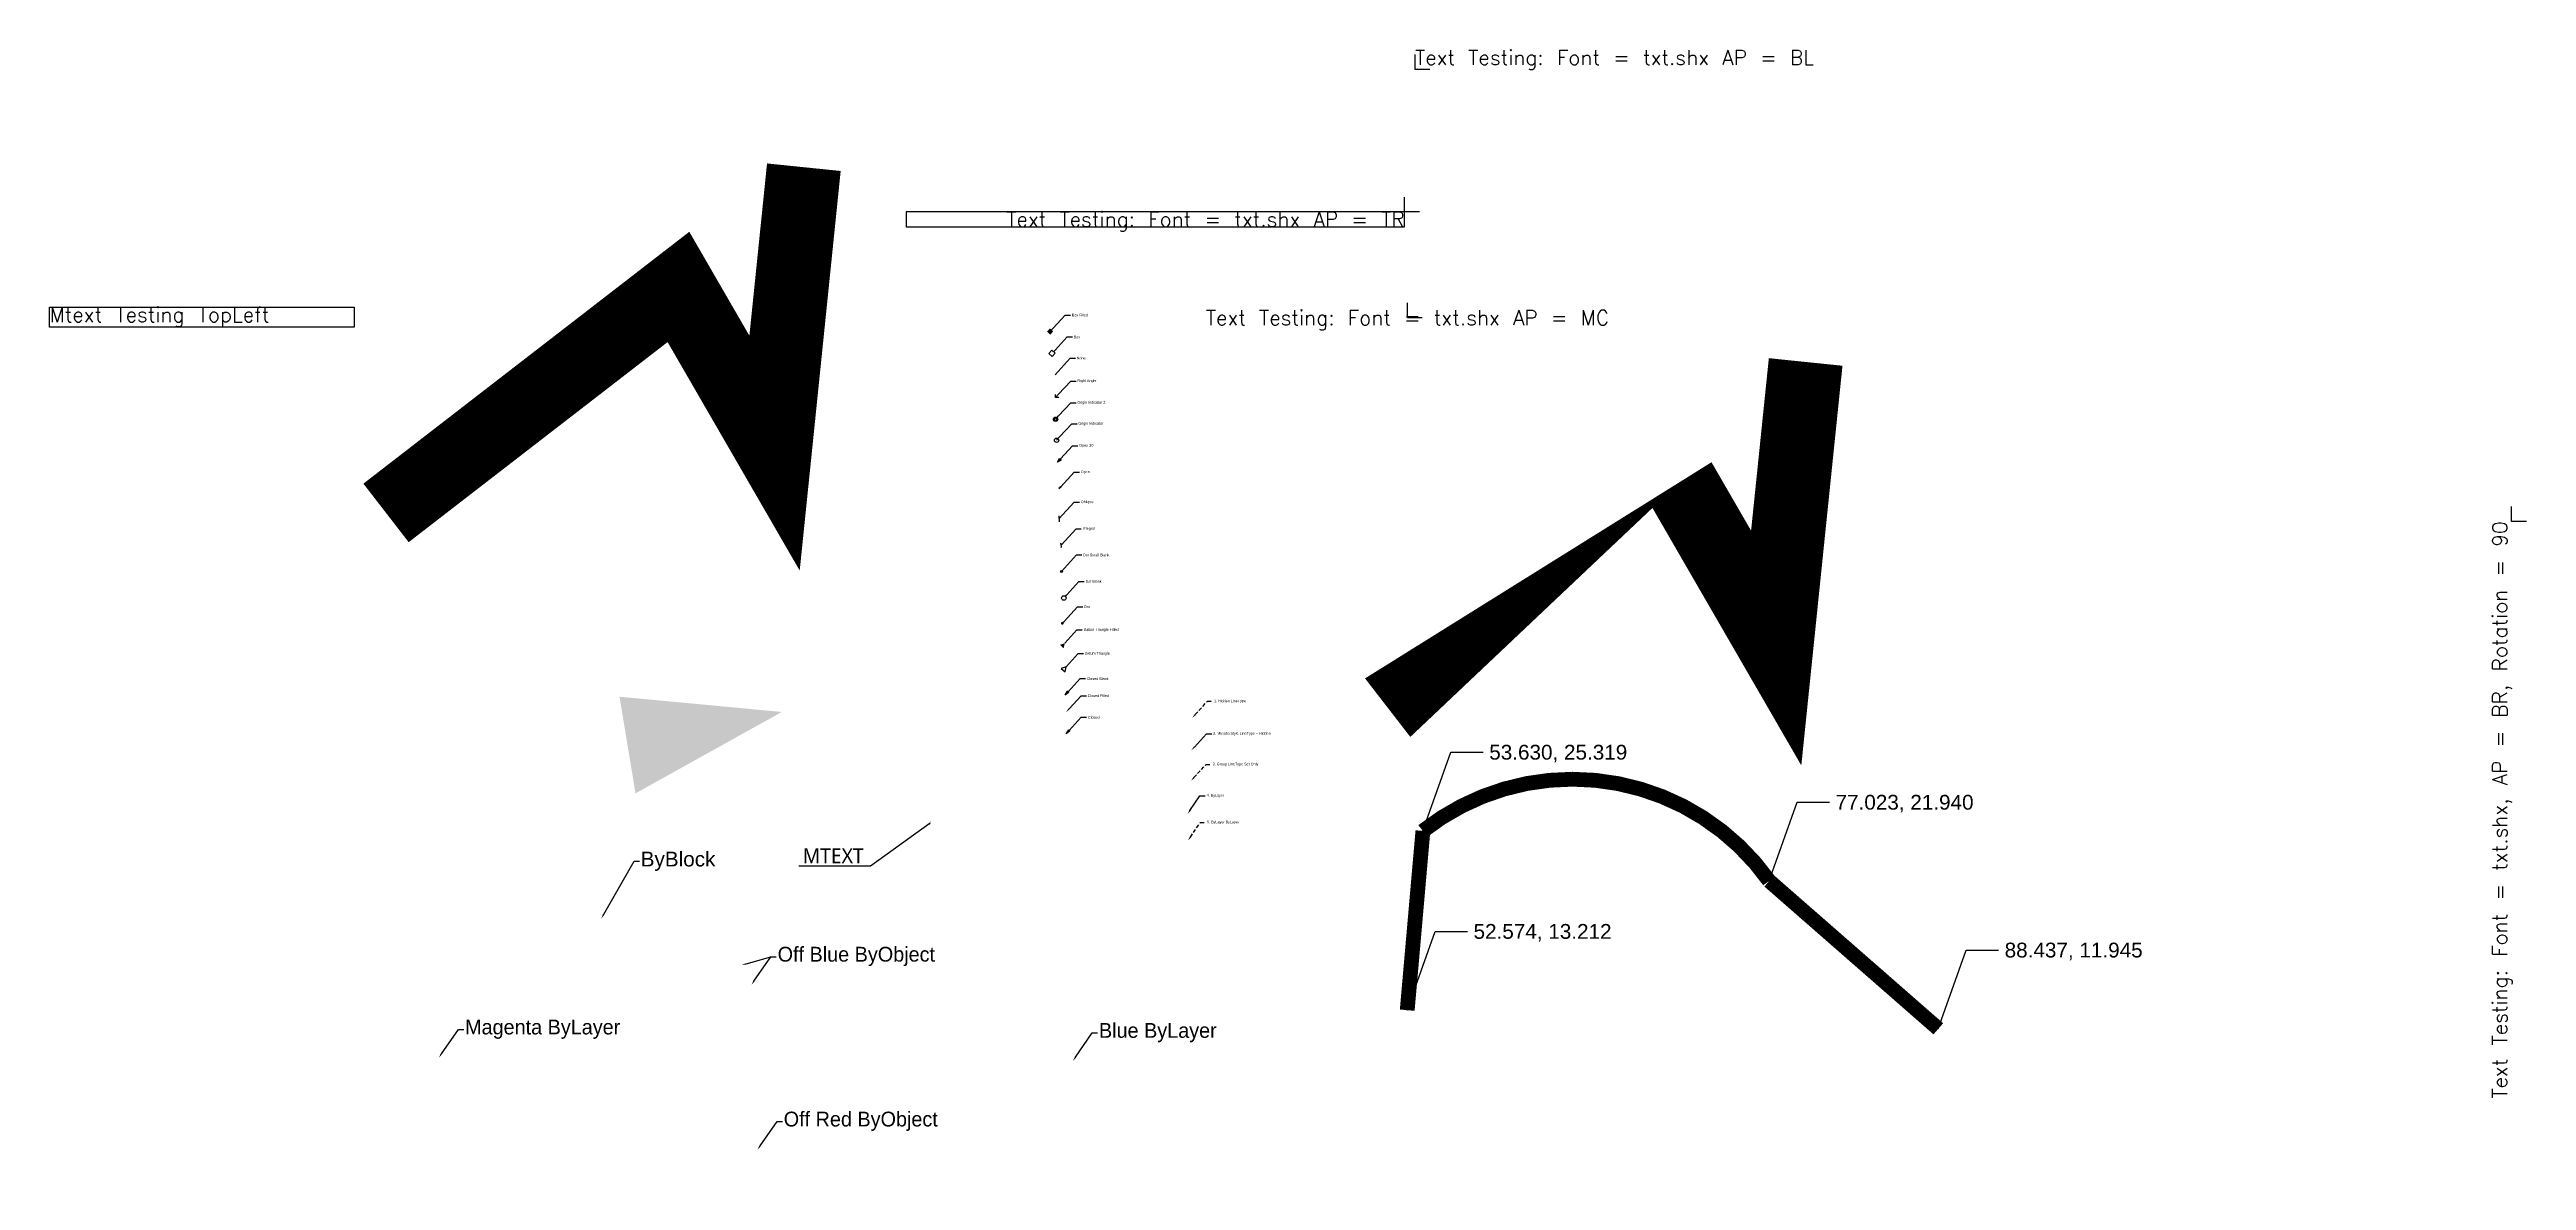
# Model space of a CAD drawing. Header units: inches. Extents: x -39 to 128, y 2 to 78.
import ezdxf
from ezdxf import colors
from ezdxf.entities.mleader import LeaderData, LeaderLine
from ezdxf.enums import TextEntityAlignment as Align
from ezdxf.math import Vec2, Vec3

# ---------------------------------------------------------------- set-up
doc = ezdxf.new("R2010")
doc.units = ezdxf.units.IN
doc.header["$MEASUREMENT"] = 0
doc.linetypes.add('HIDDEN', pattern=[0.375, 0.25, -0.125])
for name, color, linetype in [('Blue', 5, 'Continuous'), ('Magenta', 6, 'Continuous'), ('Mleader ArrowType Testing', 250, 'Continuous'), ('Test', 3, 'Continuous'), ('TestMleaderLineTypeLayer', 7, 'HIDDEN')]:
    doc.layers.add(name, color=color, linetype=linetype)
doc.styles.add('Arial', font='arial.ttf')
doc.styles.add('txt.shx', font='txt.shx')

# ---------------------------------------------------------------- blocks, each defined once
blk = doc.blocks.new('_ArchTick')
at = {"color": 0, "linetype": 'ByBlock', "const_width": 0.15}
blk.add_lwpolyline([(-0.5, -0.5), (0.5, 0.5)], dxfattribs=at)
blk = doc.blocks.new('_ClosedBlank')
at = {"color": 0, "linetype": 'ByBlock', "lineweight": -2}
for p, q in [((-1, 0.17), (0, 0)), ((-1, 0.17), (-1, -0.17)), ((0, 0), (-1, -0.17))]:
    blk.add_line(p, q, dxfattribs=at)
blk = doc.blocks.new('_DatumBlank')
at = {"color": 0, "linetype": 'ByBlock', "lineweight": -2}
for p, q in [((0, 0.58), (-1, 0)), ((-1, 0), (0, -0.58)), ((0, -0.58), (0, 0.58))]:
    blk.add_line(p, q, dxfattribs=at)
blk = doc.blocks.new('_DatumFilled')
at = {"color": 0, "linetype": 'ByBlock'}
blk.add_solid([(0, 0.58), (-1, 0), (0, -0.58)], dxfattribs=at)
blk = doc.blocks.new('_Dot')
at = {"color": 0, "linetype": 'ByBlock', "lineweight": -2}
blk.add_line((-0.5, 0), (-1, 0), dxfattribs=at)
at = {"color": 0, "linetype": 'ByBlock', "const_width": 0.5}
blk.add_lwpolyline([(-0.25, 0, 1), (0.25, 0, 1)], format="xyb", close=True, dxfattribs=at)
blk = doc.blocks.new('_DotBlank')
at = {"color": 0, "linetype": 'ByBlock', "lineweight": -2}
blk.add_line((-0.5, 0), (-1, 0), dxfattribs=at)
blk.add_circle((0, 0), 0.5, dxfattribs=at)
blk = doc.blocks.new('_Small')
at = {"color": 0, "linetype": 'ByBlock', "lineweight": -2}
blk.add_circle((0, 0), 0.25, dxfattribs=at)
blk = doc.blocks.new('_Integral')
at = {"color": 0, "linetype": 'ByBlock', "lineweight": -2}
for centre, start, end in [((0.44, -0.09), 102, 168), ((-0.44, 0.09), 282, 348)]:
    blk.add_arc(centre, 0.454, start, end, dxfattribs=at)
blk = doc.blocks.new('_Oblique')
at = {"color": 0, "linetype": 'ByBlock', "lineweight": -2}
blk.add_line((-0.5, -0.5), (0.5, 0.5), dxfattribs=at)
blk = doc.blocks.new('_Open')
at = {"color": 0, "linetype": 'ByBlock', "lineweight": -2}
for p, q in [((-1, 0.17), (0, 0)), ((-1, -0.17), (0, 0)), ((0, 0), (-1, 0))]:
    blk.add_line(p, q, dxfattribs=at)
blk = doc.blocks.new('_Open30')
at = {"color": 0, "linetype": 'ByBlock', "lineweight": -2}
for p, q in [((-1, 0.27), (0, 0)), ((0, 0), (-1, -0.27)), ((0, 0), (-1, 0))]:
    blk.add_line(p, q, dxfattribs=at)
blk = doc.blocks.new('_Origin')
at = {"color": 0, "linetype": 'ByBlock', "lineweight": -2}
blk.add_line((0, 0), (-1, 0), dxfattribs=at)
blk.add_circle((0, 0), 0.5, dxfattribs=at)
blk = doc.blocks.new('_Origin2')
at = {"color": 0, "linetype": 'ByBlock', "lineweight": -2}
blk.add_line((-0.5, 0), (-1, 0), dxfattribs=at)
for radius in [0.5, 0.25]:
    blk.add_circle((0, 0), radius, dxfattribs=at)
blk = doc.blocks.new('_Open90')
at = {"color": 0, "linetype": 'ByBlock', "lineweight": -2}
for p, q in [((0, 0), (-1, 0)), ((-0.5, 0.5), (0, 0)), ((0, 0), (-0.5, -0.5))]:
    blk.add_line(p, q, dxfattribs=at)
blk = doc.blocks.new('_None')
blk = doc.blocks.new('_BoxBlank')
at = {"color": 0, "linetype": 'ByBlock', "lineweight": -2}
for p, q in [((-0.5, 0), (-1, 0)), ((0.5, 0.5), (-0.5, 0.5)), ((-0.5, 0.5), (-0.5, -0.5)), ((0.5, -0.5), (0.5, 0.5)), ((-0.5, -0.5), (0.5, -0.5))]:
    blk.add_line(p, q, dxfattribs=at)
blk = doc.blocks.new('_BoxFilled')
at = {"color": 0, "linetype": 'ByBlock', "lineweight": -2}
blk.add_line((-0.5, 0), (-1, 0), dxfattribs=at)
at = {"color": 0, "linetype": 'ByBlock'}
blk.add_solid([(-0.5, 0.5), (0.5, 0.5), (-0.5, -0.5), (0.5, -0.5)], dxfattribs=at)
blk = doc.blocks.new('_Closed')
at = {"color": 0, "linetype": 'ByBlock', "lineweight": -2}
for p, q in [((-1, 0.17), (0, 0)), ((-1, 0.17), (-1, -0.17)), ((0, 0), (-1, -0.17)), ((0, 0), (-1, 0))]:
    blk.add_line(p, q, dxfattribs=at)
blk = doc.blocks.new('COORDS')
at = {"color": 0}
for p, q in [((0, 0), (1.88, 5.32)), ((1.88, 5.32), (4.06, 5.32))]:
    blk.add_line(p, q, dxfattribs=at)
at = {"color": 0, "style": 'Arial'}
blk.add_attdef('COORDS', text='', height=1, dxfattribs=at).set_placement((4.48, 5.32), align=Align.MIDDLE_LEFT)

msp = doc.modelspace()

# ---------------------------------------------------------------- linework, layer by layer
for points in [[(52.39, 67.15), (18.72, 67.15), (18.72, 66.15), (52.39, 66.15)], [(-39.13, 60.71), (-18.56, 60.71), (-18.56, 59.37), (-39.13, 59.37)]]:
    msp.add_lwpolyline(points, close=True)
at = {"const_width": 1}
msp.add_lwpolyline([(52.57, 13.21), (53.63, 25.32, -0.429074), (77.02, 21.94), (88.44, 11.95)], format="xyb", dxfattribs=at)
msp.add_solid([(-0.63, 34.39), (0.45, 27.86), (10.33, 33.36)])
at = {"layer": 'Test', "color": 1}
for points in [[(54.1, 76.78), (53.1, 76.78), (53.1, 77.78)], [(53.39, 67.15), (52.39, 67.15), (52.39, 68.15)], [(53.59, 60), (52.59, 60), (52.59, 61)], [(128.16, 46.24), (127.16, 46.24), (127.16, 47.24)]]:
    msp.add_lwpolyline(points, dxfattribs=at)
at = {"layer": 'Test', "const_width": 5}
msp.add_lwpolyline([(-16.4, 46.81), (3.35, 62.08), (9.84, 50.85), (11.82, 70.17)], dxfattribs=at)
at = {"layer": 'Test'}
msp.add_lwpolyline([(51.25, 33.65, 5, 0, 0), (71, 48.91, 5, 5, 0), (77.49, 37.68, 5, 5, 0), (79.48, 57.01, 5, 5, 0)], format="xyseb", dxfattribs=at)

# ---------------------------------------------------------------- block references
at = {"layer": 'Test', "color": 0}
for p, values in [((53.63, 25.32), {'COORDS': '53.630, 25.319'}), ((77.02, 21.94), {'COORDS': '77.023, 21.940'}), ((52.57, 13.21), {'COORDS': '52.574, 13.212'}), ((88.44, 11.95), {'COORDS': '88.437, 11.945'})]:
    msp.add_blockref('COORDS', p, dxfattribs=at).add_auto_attribs(values)

# ---------------------------------------------------------------- texts
at = {"layer": 'Test', "style": 'txt.shx'}
msp.add_text('Text Testing: Font = txt.shx AP = BL', height=1, dxfattribs=at).set_placement((53.1, 76.78), align=Align.BOTTOM_LEFT)
msp.add_text('Text Testing: Font = txt.shx AP = TR', height=1, dxfattribs=at).set_placement((52.39, 67.15), align=Align.TOP_RIGHT)
msp.add_text('Text Testing: Font = txt.shx AP = MC', height=1, dxfattribs=at).set_placement((52.59, 60), align=Align.MIDDLE_CENTER)
msp.add_text('Text Testing: Font = txt.shx, AP = BR, Rotation = 90', height=1, rotation=90, dxfattribs=at).set_placement((127.16, 46.24), align=Align.BOTTOM_RIGHT)
at = {"layer": 'Test', "insert": (-39.13, 60.71), "char_height": 1, "attachment_point": 1, "style": 'txt.shx'}
msp.add_mtext_dynamic_manual_height_columns('Mtext Testing TopLeft', width=20.563, gutter_width=5, heights=[0], dxfattribs=at)

# ---------------------------------------------------------------- leaders
at = {"color": 150, "true_color": 0x006aff}
ml = msp.add_multileader_mtext('Standard', dxfattribs=at)
ml.set_content('{\\fSegoe UI|b0|i0|c0|p34;\\C240;\\c2367469;MTEXT}', color=(0, 106, 255))
ml.set_leader_properties()
ml.set_arrow_properties(name='ARCHTICK')
ml.build(insert=Vec2(0, 0))
ml.multileader.update_dxf_attribs({"text_right_attachment_type": 6, "dogleg_length": 0.36, "arrow_head_size": 0.18})
ctx = ml.context
ctx.base_point, ctx.char_height, ctx.arrow_head_size, ctx.landing_gap_size, ctx.plane_origin = Vec3(11.59, 23.64), 1, 0.18, 0.09, Vec3(20.34, 25.85)
ctx.right_attachment, ctx.text_align_type = 6, 2
notes = []
notes.append((ctx, [(1, (1, 1, 0), (16.31, 22.94), (-1, 0), 0.36, [(0, [(20.34, 25.85)], 0, [])])]))
ctx.mtext.insert, ctx.mtext.alignment, ctx.mtext.flow_direction = Vec3(15.86, 24.14), 3, 5
at = {"color": 0}
ml = msp.add_multileader_mtext('Standard', dxfattribs=at)
ml.set_content('ByBlock', style='Arial')
ml.set_leader_properties()
ml.build(insert=Vec2(0, 0))
ml.multileader.update_dxf_attribs({"text_right_attachment_type": 6, "dogleg_length": 0.36, "arrow_head_size": 0.3})
ctx = ml.context
ctx.base_point, ctx.char_height, ctx.arrow_head_size, ctx.landing_gap_size, ctx.plane_origin = Vec3(0.71, 23.28), 1, 0.3, 0.09, Vec3(-1.86, 19.4)
ctx.right_attachment = 6
notes.append((ctx, [(0, (1, 1, 0), (0.35, 23.28), (1, 0), 0.36, [(0, [(-1.86, 19.4)], 0, [])])]))
ctx.mtext.insert, ctx.mtext.flow_direction = Vec3(0.8, 23.92), 5
at = {"color": 150, "true_color": 0x006aff}
ml = msp.add_multileader_mtext('Standard', dxfattribs=at)
ml.set_content('Off Blue ByObject', color=(0, 106, 255))
ml.set_leader_properties()
ml.build(insert=Vec2(0, 0))
ml.multileader.update_dxf_attribs({"text_right_attachment_type": 6, "dogleg_length": 0.36, "arrow_head_size": 0.3})
ctx = ml.context
ctx.base_point, ctx.char_height, ctx.arrow_head_size, ctx.landing_gap_size, ctx.plane_origin = Vec3(9.96, 16.82), 1, 0.3, 0.09, Vec3(8.28, 14.93)
ctx.right_attachment = 6
notes.append((ctx, [(0, (1, 1, 0), (9.6, 16.82), (1, 0), 0.36, [(0, [(8.28, 14.93)], 0, []), (1, [(7.64, 16.26)], 0, [])])]))
ctx.mtext.insert, ctx.mtext.flow_direction = Vec3(10.05, 17.49), 5
at = {"color": 1}
ml = msp.add_multileader_mtext('Standard', dxfattribs=at)
ml.set_content('Off Red ByObject', color=1)
ml.set_leader_properties()
ml.build(insert=Vec2(0, 0))
ml.multileader.update_dxf_attribs({"text_right_attachment_type": 6, "dogleg_length": 0.36, "arrow_head_size": 0.3})
ctx = ml.context
ctx.base_point, ctx.char_height, ctx.arrow_head_size, ctx.landing_gap_size, ctx.plane_origin = Vec3(10.37, 5.69), 1, 0.3, 0.09, Vec3(8.69, 3.79)
ctx.right_attachment = 6
notes.append((ctx, [(0, (1, 1, 0), (10.01, 5.69), (1, 0), 0.36, [(0, [(8.69, 3.79)], 0, [])])]))
ctx.mtext.insert, ctx.mtext.flow_direction = Vec3(10.46, 6.35), 5
at = {"layer": 'Blue'}
ml = msp.add_multileader_mtext('Standard', dxfattribs=at)
ml.set_content('Blue ByLayer', color=256)
ml.set_leader_properties()
ml.build(insert=Vec2(0, 0))
ml.multileader.update_dxf_attribs({"text_right_attachment_type": 6, "dogleg_length": 0.36, "arrow_head_size": 0.3})
ctx = ml.context
ctx.base_point, ctx.char_height, ctx.arrow_head_size, ctx.landing_gap_size, ctx.plane_origin = Vec3(31.66, 11.68), 1, 0.3, 0.09, Vec3(29.99, 9.78)
ctx.right_attachment = 6
notes.append((ctx, [(0, (1, 1, 0), (31.3, 11.68), (1, 0), 0.36, [(0, [(29.99, 9.78)], 0, [])])]))
ctx.mtext.insert, ctx.mtext.flow_direction = Vec3(31.75, 12.34), 5
at = {"layer": 'Magenta'}
ml = msp.add_multileader_mtext('Standard', dxfattribs=at)
ml.set_content('Magenta ByLayer', color=256)
ml.set_leader_properties()
ml.build(insert=Vec2(0, 0))
ml.multileader.update_dxf_attribs({"text_right_attachment_type": 6, "dogleg_length": 0.36, "arrow_head_size": 0.3})
ctx = ml.context
ctx.base_point, ctx.char_height, ctx.arrow_head_size, ctx.landing_gap_size, ctx.plane_origin = Vec3(-11.15, 11.91), 1, 0.3, 0.09, Vec3(-12.83, 10.01)
ctx.right_attachment = 6
notes.append((ctx, [(0, (1, 1, 0), (-11.51, 11.91), (1, 0), 0.36, [(0, [(-12.83, 10.01)], 0, [])])]))
ctx.mtext.insert, ctx.mtext.flow_direction = Vec3(-11.06, 12.57), 5
at = {"layer": 'Mleader ArrowType Testing'}
ml = msp.add_multileader_mtext('Standard', dxfattribs=at)
ml.set_content('Box Filled', color=256)
ml.set_leader_properties()
ml.set_arrow_properties(name='BOXFILLED')
ml.build(insert=Vec2(0, 0))
ml.multileader.update_dxf_attribs({"text_right_attachment_type": 6, "dogleg_length": 0.36, "arrow_head_size": 0.3})
ctx = ml.context
ctx.base_point, ctx.char_height, ctx.arrow_head_size, ctx.landing_gap_size, ctx.plane_origin = Vec3(29.83, 60.18), 0.18, 0.3, 0.09, Vec3(28.45, 59.07)
ctx.right_attachment = 6
notes.append((ctx, [(0, (1, 1, 0), (29.47, 60.18), (1, 0), 0.36, [(0, [(28.45, 59.07)], 0, [])])]))
ctx.mtext.insert, ctx.mtext.flow_direction = Vec3(29.92, 60.27), 5
ml = msp.add_multileader_mtext('Standard', dxfattribs=at)
ml.set_content('Box', color=256)
ml.set_leader_properties()
ml.set_arrow_properties(name='BOXBLANK')
ml.build(insert=Vec2(0, 0))
ml.multileader.update_dxf_attribs({"text_right_attachment_type": 6, "dogleg_length": 0.36, "arrow_head_size": 0.3})
ctx = ml.context
ctx.base_point, ctx.char_height, ctx.arrow_head_size, ctx.landing_gap_size, ctx.plane_origin = Vec3(29.96, 58.7), 0.18, 0.3, 0.09, Vec3(28.58, 57.59)
ctx.right_attachment = 6
notes.append((ctx, [(0, (1, 1, 0), (29.6, 58.7), (1, 0), 0.36, [(0, [(28.58, 57.59)], 0, [])])]))
ctx.mtext.insert, ctx.mtext.flow_direction = Vec3(30.05, 58.79), 5
ml = msp.add_multileader_mtext('Standard', dxfattribs=at)
ml.set_content('None', color=256)
ml.set_leader_properties()
ml.set_arrow_properties(name='NONE')
ml.build(insert=Vec2(0, 0))
ml.multileader.update_dxf_attribs({"text_right_attachment_type": 6, "dogleg_length": 0.36, "arrow_head_size": 0.3})
ctx = ml.context
ctx.base_point, ctx.char_height, ctx.arrow_head_size, ctx.landing_gap_size, ctx.plane_origin = Vec3(30.16, 57.27), 0.18, 0.3, 0.09, Vec3(28.79, 56.15)
ctx.right_attachment = 6
notes.append((ctx, [(0, (1, 1, 0), (29.8, 57.27), (1, 0), 0.36, [(0, [(28.79, 56.15)], 0, [])])]))
ctx.mtext.insert, ctx.mtext.flow_direction = Vec3(30.25, 57.36), 5
ml = msp.add_multileader_mtext('Standard', dxfattribs=at)
ml.set_content('Right Angle', color=256)
ml.set_leader_properties()
ml.set_arrow_properties(name='OPEN90')
ml.build(insert=Vec2(0, 0))
ml.multileader.update_dxf_attribs({"text_right_attachment_type": 6, "dogleg_length": 0.36, "arrow_head_size": 0.3})
ctx = ml.context
ctx.base_point, ctx.char_height, ctx.arrow_head_size, ctx.landing_gap_size, ctx.plane_origin = Vec3(30.2, 55.72), 0.18, 0.3, 0.09, Vec3(28.82, 54.61)
ctx.right_attachment = 6
notes.append((ctx, [(0, (1, 1, 0), (29.84, 55.72), (1, 0), 0.36, [(0, [(28.82, 54.61)], 0, [])])]))
ctx.mtext.insert, ctx.mtext.flow_direction = Vec3(30.29, 55.84), 5
ml = msp.add_multileader_mtext('Standard', dxfattribs=at)
ml.set_content('Origin Indicator 2', color=256)
ml.set_leader_properties()
ml.set_arrow_properties(name='ORIGIN2')
ml.build(insert=Vec2(0, 0))
ml.multileader.update_dxf_attribs({"text_right_attachment_type": 6, "dogleg_length": 0.36, "arrow_head_size": 0.3})
ctx = ml.context
ctx.base_point, ctx.char_height, ctx.arrow_head_size, ctx.landing_gap_size, ctx.plane_origin = Vec3(30.2, 54.25), 0.18, 0.3, 0.09, Vec3(28.82, 53.14)
ctx.right_attachment = 6
notes.append((ctx, [(0, (1, 1, 0), (29.84, 54.25), (1, 0), 0.36, [(0, [(28.82, 53.14)], 0, [])])]))
ctx.mtext.insert, ctx.mtext.flow_direction = Vec3(30.29, 54.37), 5
ml = msp.add_multileader_mtext('Standard', dxfattribs=at)
ml.set_content('Origin Indicator', color=256)
ml.set_leader_properties()
ml.set_arrow_properties(name='ORIGIN')
ml.build(insert=Vec2(0, 0))
ml.multileader.update_dxf_attribs({"text_right_attachment_type": 6, "dogleg_length": 0.36, "arrow_head_size": 0.3})
ctx = ml.context
ctx.base_point, ctx.char_height, ctx.arrow_head_size, ctx.landing_gap_size, ctx.plane_origin = Vec3(30.27, 52.83), 0.18, 0.3, 0.09, Vec3(28.89, 51.72)
ctx.right_attachment = 6
notes.append((ctx, [(0, (1, 1, 0), (29.91, 52.83), (1, 0), 0.36, [(0, [(28.89, 51.72)], 0, [])])]))
ctx.mtext.insert, ctx.mtext.flow_direction = Vec3(30.36, 52.95), 5
ml = msp.add_multileader_mtext('Standard', dxfattribs=at)
ml.set_content('Open 30', color=256)
ml.set_leader_properties()
ml.set_arrow_properties(name='OPEN30')
ml.build(insert=Vec2(0, 0))
ml.multileader.update_dxf_attribs({"text_right_attachment_type": 6, "dogleg_length": 0.36, "arrow_head_size": 0.3})
ctx = ml.context
ctx.base_point, ctx.char_height, ctx.arrow_head_size, ctx.landing_gap_size, ctx.plane_origin = Vec3(30.33, 51.35), 0.18, 0.3, 0.09, Vec3(28.95, 50.24)
ctx.right_attachment = 6
notes.append((ctx, [(0, (1, 1, 0), (29.97, 51.35), (1, 0), 0.36, [(0, [(28.95, 50.24)], 0, [])])]))
ctx.mtext.insert, ctx.mtext.flow_direction = Vec3(30.42, 51.47), 5
ml = msp.add_multileader_mtext('Standard', dxfattribs=at)
ml.set_content('Open', color=256)
ml.set_leader_properties()
ml.set_arrow_properties(name='OPEN')
ml.build(insert=Vec2(0, 0))
ml.multileader.update_dxf_attribs({"text_right_attachment_type": 6, "dogleg_length": 0.36, "arrow_head_size": 0.18})
ctx = ml.context
ctx.base_point, ctx.char_height, ctx.arrow_head_size, ctx.landing_gap_size, ctx.plane_origin = Vec3(30.43, 49.56), 0.18, 0.18, 0.09, Vec3(29.05, 48.45)
ctx.right_attachment = 6
notes.append((ctx, [(0, (1, 1, 0), (30.07, 49.56), (1, 0), 0.36, [(0, [(29.05, 48.45)], 0, [])])]))
ctx.mtext.insert, ctx.mtext.flow_direction = Vec3(30.52, 49.68), 5
ml = msp.add_multileader_mtext('Standard', dxfattribs=at)
ml.set_content('Oblique', color=256)
ml.set_leader_properties()
ml.set_arrow_properties(name='OBLIQUE')
ml.build(insert=Vec2(0, 0))
ml.multileader.update_dxf_attribs({"text_right_attachment_type": 6, "dogleg_length": 0.36, "arrow_head_size": 0.3})
ctx = ml.context
ctx.base_point, ctx.char_height, ctx.arrow_head_size, ctx.landing_gap_size, ctx.plane_origin = Vec3(30.43, 47.53), 0.18, 0.3, 0.09, Vec3(29.05, 46.41)
ctx.right_attachment = 6
notes.append((ctx, [(0, (1, 1, 0), (30.07, 47.53), (1, 0), 0.36, [(0, [(29.05, 46.41)], 0, [])])]))
ctx.mtext.insert, ctx.mtext.flow_direction = Vec3(30.52, 47.65), 5
ml = msp.add_multileader_mtext('Standard', dxfattribs=at)
ml.set_content('Integral', color=256)
ml.set_leader_properties()
ml.set_arrow_properties(name='INTEGRAL')
ml.build(insert=Vec2(0, 0))
ml.multileader.update_dxf_attribs({"text_right_attachment_type": 6, "dogleg_length": 0.36, "arrow_head_size": 0.3})
ctx = ml.context
ctx.base_point, ctx.char_height, ctx.arrow_head_size, ctx.landing_gap_size, ctx.plane_origin = Vec3(30.56, 45.73), 0.18, 0.3, 0.09, Vec3(29.19, 44.62)
ctx.right_attachment = 6
notes.append((ctx, [(0, (1, 1, 0), (30.2, 45.73), (1, 0), 0.36, [(0, [(29.19, 44.62)], 0, [])])]))
ctx.mtext.insert, ctx.mtext.flow_direction = Vec3(30.65, 45.85), 5
ml = msp.add_multileader_mtext('Standard', dxfattribs=at)
ml.set_content('Dot Small Blank', color=256)
ml.set_leader_properties()
ml.set_arrow_properties(name='SMALL')
ml.build(insert=Vec2(0, 0))
ml.multileader.update_dxf_attribs({"text_right_attachment_type": 6, "dogleg_length": 0.36, "arrow_head_size": 0.3})
ctx = ml.context
ctx.base_point, ctx.char_height, ctx.arrow_head_size, ctx.landing_gap_size, ctx.plane_origin = Vec3(30.59, 43.97), 0.18, 0.3, 0.09, Vec3(29.22, 42.85)
ctx.right_attachment = 6
notes.append((ctx, [(0, (1, 1, 0), (30.23, 43.97), (1, 0), 0.36, [(0, [(29.22, 42.85)], 0, [])])]))
ctx.mtext.insert, ctx.mtext.flow_direction = Vec3(30.68, 44.06), 5
ml = msp.add_multileader_mtext('Standard', dxfattribs=at)
ml.set_content('Dot Blank', color=256)
ml.set_leader_properties()
ml.set_arrow_properties(name='DOTBLANK')
ml.build(insert=Vec2(0, 0))
ml.multileader.update_dxf_attribs({"text_right_attachment_type": 6, "dogleg_length": 0.36, "arrow_head_size": 0.3})
ctx = ml.context
ctx.base_point, ctx.char_height, ctx.arrow_head_size, ctx.landing_gap_size, ctx.plane_origin = Vec3(30.76, 42.18), 0.18, 0.3, 0.09, Vec3(29.38, 41.06)
ctx.right_attachment = 6
notes.append((ctx, [(0, (1, 1, 0), (30.4, 42.18), (1, 0), 0.36, [(0, [(29.38, 41.06)], 0, [])])]))
ctx.mtext.insert, ctx.mtext.flow_direction = Vec3(30.85, 42.27), 5
ml = msp.add_multileader_mtext('Standard', dxfattribs=at)
ml.set_content('Dot', color=256)
ml.set_leader_properties()
ml.set_arrow_properties(name='DOT')
ml.build(insert=Vec2(0, 0))
ml.multileader.update_dxf_attribs({"text_right_attachment_type": 6, "dogleg_length": 0.36, "arrow_head_size": 0.18})
ctx = ml.context
ctx.base_point, ctx.char_height, ctx.arrow_head_size, ctx.landing_gap_size, ctx.plane_origin = Vec3(30.66, 40.47), 0.18, 0.18, 0.09, Vec3(29.28, 39.35)
ctx.right_attachment = 6
notes.append((ctx, [(0, (1, 1, 0), (30.3, 40.47), (1, 0), 0.36, [(0, [(29.28, 39.35)], 0, [])])]))
ctx.mtext.insert, ctx.mtext.flow_direction = Vec3(30.75, 40.56), 5
ml = msp.add_multileader_mtext('Standard', dxfattribs=at)
ml.set_content('Datum Triangle Filled', color=256)
ml.set_leader_properties()
ml.set_arrow_properties(name='DATUMFILLED')
ml.build(insert=Vec2(0, 0))
ml.multileader.update_dxf_attribs({"text_right_attachment_type": 6, "dogleg_length": 0.36, "arrow_head_size": 0.3})
ctx = ml.context
ctx.base_point, ctx.char_height, ctx.arrow_head_size, ctx.landing_gap_size, ctx.plane_origin = Vec3(30.62, 38.9), 0.18, 0.3, 0.09, Vec3(29.24, 37.78)
ctx.right_attachment = 6
notes.append((ctx, [(0, (1, 1, 0), (30.26, 38.9), (1, 0), 0.36, [(0, [(29.24, 37.78)], 0, [])])]))
ctx.mtext.insert, ctx.mtext.flow_direction = Vec3(30.71, 39.02), 5
ml = msp.add_multileader_mtext('Standard', dxfattribs=at)
ml.set_content('Datum Triangle', color=256)
ml.set_leader_properties()
ml.set_arrow_properties(name='DATUMBLANK')
ml.build(insert=Vec2(0, 0))
ml.multileader.update_dxf_attribs({"text_right_attachment_type": 6, "dogleg_length": 0.36, "arrow_head_size": 0.3})
ctx = ml.context
ctx.base_point, ctx.char_height, ctx.arrow_head_size, ctx.landing_gap_size, ctx.plane_origin = Vec3(30.7, 37.3), 0.18, 0.3, 0.09, Vec3(29.33, 36.18)
ctx.right_attachment = 6
notes.append((ctx, [(0, (1, 1, 0), (30.34, 37.3), (1, 0), 0.36, [(0, [(29.33, 36.18)], 0, [])])]))
ctx.mtext.insert, ctx.mtext.flow_direction = Vec3(30.79, 37.42), 5
ml = msp.add_multileader_mtext('Standard', dxfattribs=at)
ml.set_content('Closed Blank', color=256)
ml.set_leader_properties()
ml.set_arrow_properties(name='CLOSEDBLANK')
ml.build(insert=Vec2(0, 0))
ml.multileader.update_dxf_attribs({"text_right_attachment_type": 6, "dogleg_length": 0.36, "arrow_head_size": 0.3})
ctx = ml.context
ctx.base_point, ctx.char_height, ctx.arrow_head_size, ctx.landing_gap_size, ctx.plane_origin = Vec3(30.84, 35.61), 0.18, 0.3, 0.09, Vec3(29.47, 34.5)
ctx.right_attachment = 6
notes.append((ctx, [(0, (1, 1, 0), (30.48, 35.61), (1, 0), 0.36, [(0, [(29.47, 34.5)], 0, [])])]))
ctx.mtext.insert, ctx.mtext.flow_direction = Vec3(30.93, 35.7), 5
ml = msp.add_multileader_mtext('Standard', dxfattribs=at)
ml.set_content('Closed Filled', color=256)
ml.set_leader_properties()
ml.build(insert=Vec2(0, 0))
ml.multileader.update_dxf_attribs({"text_right_attachment_type": 6, "dogleg_length": 0.36, "arrow_head_size": 0.3})
ctx = ml.context
ctx.base_point, ctx.char_height, ctx.arrow_head_size, ctx.landing_gap_size, ctx.plane_origin = Vec3(30.9, 34.46), 0.18, 0.3, 0.09, Vec3(29.53, 33.35)
ctx.right_attachment = 6
notes.append((ctx, [(0, (1, 1, 0), (30.54, 34.46), (1, 0), 0.36, [(0, [(29.53, 33.35)], 0, [])])]))
ctx.mtext.insert, ctx.mtext.flow_direction = Vec3(30.99, 34.55), 5
at = {"layer": 'Mleader ArrowType Testing', "linetype": 'HIDDEN'}
ml = msp.add_multileader_mtext('Standard', dxfattribs=at)
ml.set_content('1. Hidden LineType', color=256)
ml.set_leader_properties(linetype='HIDDEN')
ml.build(insert=Vec2(0, 0))
ml.multileader.update_dxf_attribs({"text_right_attachment_type": 6, "dogleg_length": 0.36, "arrow_head_size": 0.3})
ctx = ml.context
ctx.base_point, ctx.char_height, ctx.arrow_head_size, ctx.landing_gap_size, ctx.plane_origin = Vec3(39.43, 34.08), 0.18, 0.3, 0.09, Vec3(38.05, 32.96)
ctx.right_attachment = 6
notes.append((ctx, [(0, (1, 1, 0), (39.07, 34.08), (1, 0), 0.36, [(0, [(38.05, 32.96)], 0, [])])]))
ctx.mtext.insert, ctx.mtext.flow_direction = Vec3(39.52, 34.2), 5
at = {"layer": 'Mleader ArrowType Testing'}
ml = msp.add_multileader_mtext('Standard', dxfattribs=at)
ml.set_content('Closed', color=256)
ml.set_leader_properties()
ml.set_arrow_properties(name='CLOSED')
ml.build(insert=Vec2(0, 0))
ml.multileader.update_dxf_attribs({"text_right_attachment_type": 6, "dogleg_length": 0.36, "arrow_head_size": 0.3})
ctx = ml.context
ctx.base_point, ctx.char_height, ctx.arrow_head_size, ctx.landing_gap_size, ctx.plane_origin = Vec3(30.92, 33), 0.18, 0.3, 0.09, Vec3(29.54, 31.89)
ctx.right_attachment = 6
notes.append((ctx, [(0, (1, 1, 0), (30.56, 33), (1, 0), 0.36, [(0, [(29.54, 31.89)], 0, [])])]))
ctx.mtext.insert, ctx.mtext.flow_direction = Vec3(31.01, 33.09), 5
ml = msp.add_multileader_mtext('Standard', dxfattribs=at)
ml.set_content('2. MleaderStyle LineType = Hidden', color=256)
ml.set_leader_properties(linetype='ByLayer')
ml.build(insert=Vec2(0, 0))
ml.multileader.update_dxf_attribs({"text_right_attachment_type": 6, "dogleg_length": 0.36, "arrow_head_size": 0.3})
ctx = ml.context
ctx.base_point, ctx.char_height, ctx.arrow_head_size, ctx.landing_gap_size, ctx.plane_origin = Vec3(39.37, 31.88), 0.18, 0.3, 0.09, Vec3(37.99, 30.77)
ctx.right_attachment = 6
notes.append((ctx, [(0, (1, 1, 0), (39.01, 31.88), (1, 0), 0.36, [(0, [(37.99, 30.77)], 0, [])])]))
ctx.mtext.insert, ctx.mtext.flow_direction = Vec3(39.46, 32), 5
at = {"layer": 'Mleader ArrowType Testing', "linetype": 'HIDDEN'}
ml = msp.add_multileader_mtext('Standard', dxfattribs=at)
ml.set_content('3. Group LineType Set Only', color=256)
ml.set_leader_properties(linetype='HIDDEN')
ml.build(insert=Vec2(0, 0))
ml.multileader.update_dxf_attribs({"text_right_attachment_type": 6, "dogleg_length": 0.36, "arrow_head_size": 0.3})
ctx = ml.context
ctx.base_point, ctx.char_height, ctx.arrow_head_size, ctx.landing_gap_size, ctx.plane_origin = Vec3(39.34, 29.81), 0.18, 0.3, 0.09, Vec3(37.96, 28.7)
ctx.right_attachment = 6
notes.append((ctx, [(0, (1, 1, 0), (38.98, 29.81), (1, 0), 0.36, [(0, [(37.96, 28.7)], 0, [])])]))
ctx.mtext.insert, ctx.mtext.flow_direction = Vec3(39.43, 29.93), 5
at = {"layer": 'TestMleaderLineTypeLayer'}
ml = msp.add_multileader_mtext('Standard', dxfattribs=at)
ml.set_content('4. ByLayer', color=256)
ml.set_leader_properties()
ml.build(insert=Vec2(0, 0))
ml.multileader.update_dxf_attribs({"text_right_attachment_type": 6, "dogleg_length": 0.36, "arrow_head_size": 0.3})
ctx = ml.context
ctx.base_point, ctx.char_height, ctx.arrow_head_size, ctx.landing_gap_size, ctx.plane_origin = Vec3(38.93, 27.69), 0.18, 0.3, 0.09, Vec3(37.73, 26.46)
ctx.right_attachment = 6
notes.append((ctx, [(0, (1, 1, 0), (38.57, 27.69), (1, 0), 0.36, [(0, [(37.73, 26.46)], 0, [])])]))
ctx.mtext.insert, ctx.mtext.flow_direction = Vec3(39.02, 27.81), 5
ml = msp.add_multileader_mtext('Standard', dxfattribs=at)
ml.set_content('5. ByLayer ByLayer', color=256)
ml.set_leader_properties(linetype='ByLayer')
ml.build(insert=Vec2(0, 0))
ml.multileader.update_dxf_attribs({"text_right_attachment_type": 6, "dogleg_length": 0.36, "arrow_head_size": 0.3})
ctx = ml.context
ctx.base_point, ctx.char_height, ctx.arrow_head_size, ctx.landing_gap_size, ctx.plane_origin = Vec3(38.96, 25.9), 0.18, 0.3, 0.09, Vec3(37.76, 24.66)
ctx.right_attachment = 6
notes.append((ctx, [(0, (1, 1, 0), (38.6, 25.9), (1, 0), 0.36, [(0, [(37.76, 24.66)], 0, [])])]))
ctx.mtext.insert, ctx.mtext.flow_direction = Vec3(39.05, 26.02), 5
for ctx, leaders in notes:
    for number, flags, end, landing, length, lines in leaders:
        leader = LeaderData()
        leader.index, (leader.has_last_leader_line, leader.has_dogleg_vector, leader.attachment_direction) = number, flags
        leader.last_leader_point, leader.dogleg_vector, leader.dogleg_length = Vec3(end), Vec3(landing), length
        for number, points, colour, breaks in lines:
            line = LeaderLine()
            line.index, line.vertices, line.color, line.breaks = number, Vec3.list(points), colors.encode_raw_color(colour), breaks
            leader.lines.append(line)
        ctx.leaders.append(leader)

doc.saveas('drawing.dxf')
